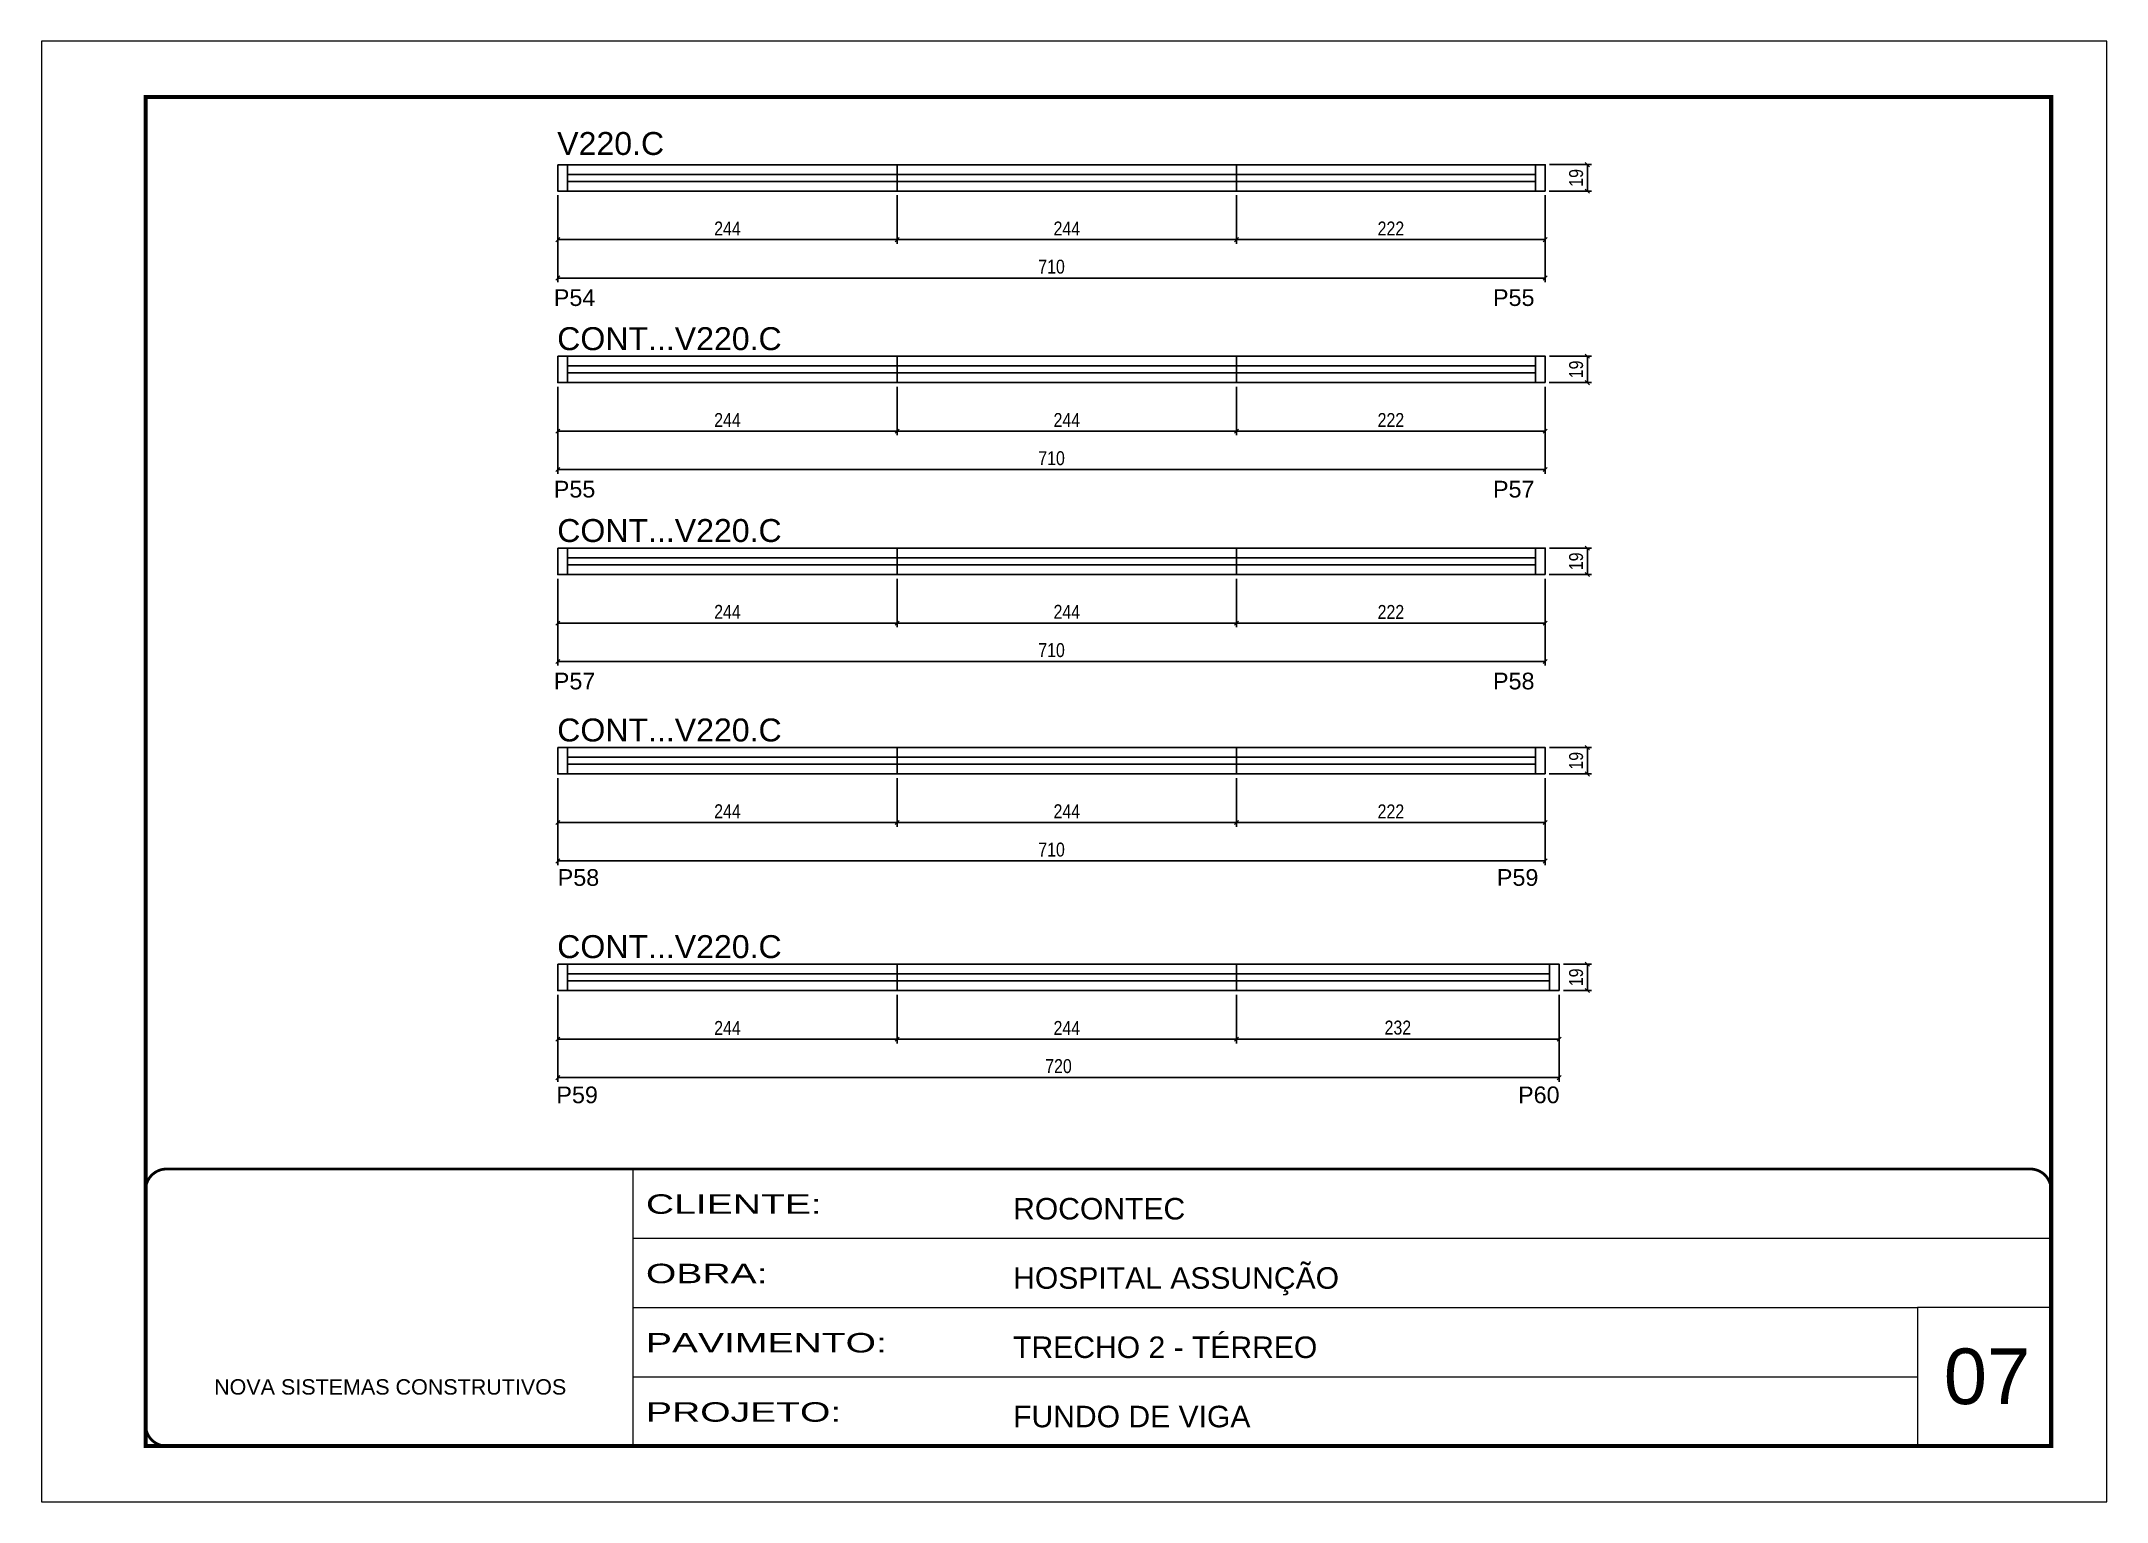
# Model space of a CAD drawing. Extents: x 2954 to 9234, y 774 to 9864.
# Drawn here: x 6137 to 7622, y 7666 to 8716 of the extents above; entities that cross this region are included whole.
import ezdxf

# ---------------------------------------------------------------- set-up
doc = ezdxf.new("R2010")
doc.units = 0
doc.linetypes.add('CONTINUO', pattern=[0])
doc.linetypes.add('DASHED', pattern=[0.75, 0.5, -0.25])
for name, color, linetype in [('5', 5, 'Continuous'), ('NOMENCLATURA', 7, 'Continuous'), ('Painéis', 200, 'Continuous'), ('SARR_2.2x7', 40, 'Continuous')]:
    doc.layers.add(name, color=color, linetype=linetype)
for name, color, linetype, lineweight in [('CARIMBO', 255, 'Continuous', 9), ('Escoras', 2, 'Continuous', 25), ('Folhas', 255, 'Continuous', 9), ('Romaneio', 3, 'Continuous', 13), ('SARRAFO DE PRESSAO', 251, 'DASHED', 9)]:
    doc.layers.add(name, color=color, linetype=linetype, lineweight=lineweight)
doc.styles.add('ARIAL', font='arial.ttf')
doc.styles.add('COTA TECNICA-50', font='techl___.ttf', dxfattribs={"height": 10})
doc.styles.get("Standard").update_dxf_attribs({"font": 'arial.ttf'})
doc.styles.add('Tecnologia', font='')
doc.styles.get('Tecnologia').set_extended_font_data('Forgotten Futurist')
doc.dimstyles.new('COTA PAINEL-50', dxfattribs={"dimtxt": 10, "dimasz": 3, "dimexe": 3, "dimexo": 3, "dimgap": 3, "dimtad": 1, "dimdec": 1, "dimzin": 12, "dimdsep": 46, "dimtxsty": 'COTA TECNICA-50', "dimblk1": 'OBLIQUE', "dimblk2": 'OBLIQUE', "dimsah": 1, "dimcen": 0.9, "dimclrd": 4, "dimclre": 4, "dimclrt": 240, "dimadec": 1, "dimazin": 3, "dimtfac": 1, "dimtdec": 1, "dimtmove": 0, "dimatfit": 3, "dimfxl": 1, "dimtolj": 1, "dimtzin": 12, "dimarcsym": 0})

msp = doc.modelspace()

# ---------------------------------------------------------------- texts
at = {"layer": '5', "linetype": 'Continuous'}
for s, p in [('P54', (6505.86, 8525.5)), ('P55', (7181.12, 8525.51)), ('P55', (6505.86, 8387.79)), ('P57', (7181.12, 8387.79)), ('P57', (6505.86, 8249.83)), ('P58', (7181.12, 8249.83)), ('P58', (6508.65, 8108.59)), ('P59', (7183.91, 8108.6)), ('P59', (6507.71, 7952.31)), ('P60', (7199.15, 7952.31))]:
    msp.add_text(s, height=12, rotation=359.99996, dxfattribs=at).set_placement(p)
at = {"layer": 'CARIMBO', "style": 'ARIAL'}
msp.add_text('07', height=40, dxfattribs=at).set_placement((7505.22, 7735.94))
at = {"layer": 'NOMENCLATURA', "linetype": 'Continuous'}
for s, p in [('V220.C', (6508.3, 8634.07)), ('CONT...V220.C', (6508.3, 8493.75)), ('CONT...V220.C', (6508.3, 8355.79)), ('CONT...V220.C', (6508.3, 8212.39)), ('CONT...V220.C', (6508.3, 8056.63))]:
    msp.add_text(s, height=16.5, dxfattribs=at).set_placement(p)

# ---------------------------------------------------------------- blocks, each defined once
blk = doc.blocks.new('9999999999')
at = {"color": 30, "linetype": 'CONTINUO'}
for p, q in [((98564.6, 34230.2), (98564.6, 34429.4)), ((98564.6, 34379.6), (99584, 34379.6)), ((98564.6, 34329.8), (99488, 34329.8)), ((99584, 34329.8), (99488, 34329.8)), ((99488, 34329.8), (99488, 34230.2)), ((98564.6, 34280), (99488, 34280))]:
    blk.add_line(p, q, dxfattribs=at)
at = {"color": 30, "linetype": 'CONTINUO', "const_width": 2}
blk.add_lwpolyline([(99584, 34230.2), (99584, 34414.4, 0.414214), (99569, 34429.4), (98229, 34429.4, 0.414214), (98214, 34414.4), (98214, 34245.2, 0.414214), (98229, 34230.2), (99584, 34230.2)], format="xyb", dxfattribs=at)
at = {"layer": 'Folhas'}
blk.add_lwpolyline([(98139, 34190.2), (99624, 34190.2), (99624, 35240.2), (98139, 35240.2)], close=True, dxfattribs=at)
at = {"layer": 'Folhas', "color": 30, "const_width": 3}
blk.add_lwpolyline([(98214, 34230.2), (99584, 34230.2), (99584, 35200.2), (98214, 35200.2)], close=True, dxfattribs=at)
at = {"color": 7, "linetype": 'Continuous', "ltscale": 5, "style": 'ARIAL'}
for s, height, p in [('ROCONTEC', 15.48, (98837.7, 34393.1)), ('HOSPITAL ASSUNÇÃO', 15.483, (98837.7, 34343.3)), ('TRECHO 2 - TÉRREO', 15.483, (98837.7, 34293.5)), ('NOVA SISTEMAS CONSTRUTIVOS', 11.059, (98263.2, 34267.2)), ('FUNDO DE VIGA', 15.483, (98837.7, 34243.7))]:
    blk.add_text(s, height=height, dxfattribs=at).set_placement(p)
at = {"layer": 'Folhas', "color": 7, "style": 'Tecnologia', "width": 1.5}
for s, p in [('CLIENTE:', (98573.7, 34397.2)), ('OBRA:', (98573.7, 34347.3)), ('PAVIMENTO:', (98573.7, 34297.5)), ('PROJETO:', (98573.7, 34247.7))]:
    blk.add_text(s, height=14, dxfattribs=at).set_placement(p)
blk = doc.blocks.new('_Oblique')
at = {"color": 0, "linetype": 'ByBlock', "lineweight": -2}
blk.add_line((-0.5, -0.5), (0.5, 0.5), dxfattribs=at)
blk = doc.blocks.new('*D306')
at = {"layer": 'Defpoints', "color": 0, "linetype": 'ByBlock', "transparency": 16777216}
for p in [(6508.7, 8608.1), (6752.7, 8608.1), (6752.7, 8573.2)]:
    blk.add_point(p, dxfattribs=at)
at = {"layer": 'Romaneio', "color": 4, "linetype": 'ByBlock', "lineweight": -2, "transparency": 16777216}
for p, q in [((6508.7, 8605.1), (6508.7, 8570.2)), ((6752.7, 8605.1), (6752.7, 8570.2)), ((6508.7, 8573.2), (6752.7, 8573.2))]:
    blk.add_line(p, q, dxfattribs=at)
at = {"layer": 'Romaneio', "color": 4, "linetype": 'ByBlock', "lineweight": -2, "transparency": 16777216, "xscale": 3, "yscale": 3, "zscale": 3, "rotation": 180}
blk.add_blockref('_Oblique', (6508.7, 8573.2), dxfattribs=at)
at = {"layer": 'Romaneio', "color": 4, "linetype": 'ByBlock', "lineweight": -2, "transparency": 16777216, "xscale": 3, "yscale": 3, "zscale": 3}
blk.add_blockref('_Oblique', (6752.7, 8573.2), dxfattribs=at)
at = {"layer": 'Romaneio', "color": 240, "linetype": 'ByBlock', "transparency": 16777216, "insert": (6630.7, 8581.2), "char_height": 10, "attachment_point": 5, "style": 'COTA TECNICA-50'}
blk.add_mtext('\\A1;244', dxfattribs=at)
blk = doc.blocks.new('*D307')
at = {"layer": 'Defpoints', "color": 0, "linetype": 'ByBlock', "transparency": 16777216}
for p in [(6752.7, 8608.1), (6996.7, 8608.1), (6996.7, 8573.2)]:
    blk.add_point(p, dxfattribs=at)
at = {"layer": 'Romaneio', "color": 4, "linetype": 'ByBlock', "lineweight": -2, "transparency": 16777216}
for p, q in [((6752.7, 8605.1), (6752.7, 8570.2)), ((6996.7, 8605.1), (6996.7, 8570.2)), ((6752.7, 8573.2), (6996.7, 8573.2))]:
    blk.add_line(p, q, dxfattribs=at)
at = {"layer": 'Romaneio', "color": 4, "linetype": 'ByBlock', "lineweight": -2, "transparency": 16777216, "xscale": 3, "yscale": 3, "zscale": 3, "rotation": 180}
blk.add_blockref('_Oblique', (6752.7, 8573.2), dxfattribs=at)
at = {"layer": 'Romaneio', "color": 4, "linetype": 'ByBlock', "lineweight": -2, "transparency": 16777216, "xscale": 3, "yscale": 3, "zscale": 3}
blk.add_blockref('_Oblique', (6996.7, 8573.2), dxfattribs=at)
at = {"layer": 'Romaneio', "color": 240, "linetype": 'ByBlock', "transparency": 16777216, "insert": (6874.7, 8581.2), "char_height": 10, "attachment_point": 5, "style": 'COTA TECNICA-50'}
blk.add_mtext('\\A1;244', dxfattribs=at)
blk = doc.blocks.new('*D308')
at = {"layer": 'Defpoints', "color": 0, "linetype": 'ByBlock', "transparency": 16777216}
for p in [(7218.7, 8627.1), (7249, 8627.1), (7218.6, 8608.1)]:
    blk.add_point(p, dxfattribs=at)
at = {"layer": 'Romaneio', "color": 4, "linetype": 'ByBlock', "lineweight": -2, "transparency": 16777216}
for p, q in [((7221.7, 8627.1), (7252, 8627.1)), ((7249, 8608.1), (7249, 8627.1)), ((7221.6, 8608.1), (7252, 8608.1))]:
    blk.add_line(p, q, dxfattribs=at)
at = {"layer": 'Romaneio', "color": 4, "linetype": 'ByBlock', "lineweight": -2, "transparency": 16777216, "xscale": 3, "yscale": 3, "zscale": 3}
for p, rotation in [((7249, 8627.1), 90), ((7249, 8608.1), 270)]:
    blk.add_blockref('_Oblique', p, dxfattribs=dict(at, rotation=rotation))
at = {"layer": 'Romaneio', "color": 240, "linetype": 'ByBlock', "transparency": 16777216, "insert": (7240.9, 8617.6), "char_height": 10, "attachment_point": 5, "rotation": 90, "style": 'COTA TECNICA-50'}
blk.add_mtext('\\A1;19', dxfattribs=at)
blk = doc.blocks.new('*D309')
at = {"layer": 'Defpoints', "color": 0, "linetype": 'ByBlock', "transparency": 16777216}
for p in [(6996.7, 8608.1), (7218.6, 8608.1), (7218.6, 8573.2)]:
    blk.add_point(p, dxfattribs=at)
at = {"layer": 'Romaneio', "color": 4, "linetype": 'ByBlock', "lineweight": -2, "transparency": 16777216}
for p, q in [((6996.7, 8605.1), (6996.7, 8570.2)), ((7218.6, 8605.1), (7218.6, 8570.2)), ((6996.7, 8573.2), (7218.6, 8573.2))]:
    blk.add_line(p, q, dxfattribs=at)
at = {"layer": 'Romaneio', "color": 4, "linetype": 'ByBlock', "lineweight": -2, "transparency": 16777216, "xscale": 3, "yscale": 3, "zscale": 3, "rotation": 180}
blk.add_blockref('_Oblique', (6996.7, 8573.2), dxfattribs=at)
at = {"layer": 'Romaneio', "color": 4, "linetype": 'ByBlock', "lineweight": -2, "transparency": 16777216, "xscale": 3, "yscale": 3, "zscale": 3}
blk.add_blockref('_Oblique', (7218.6, 8573.2), dxfattribs=at)
at = {"layer": 'Romaneio', "color": 240, "linetype": 'ByBlock', "transparency": 16777216, "insert": (7107.7, 8581.2), "char_height": 10, "attachment_point": 5, "style": 'COTA TECNICA-50'}
blk.add_mtext('\\A1;222', dxfattribs=at)
blk = doc.blocks.new('*D258')
at = {"layer": 'Defpoints', "color": 0, "linetype": 'ByBlock', "transparency": 16777216}
for p in [(6508.7, 8608.1), (7218.6, 8608.1), (7218.6, 8545.6)]:
    blk.add_point(p, dxfattribs=at)
at = {"layer": 'Escoras', "color": 4, "linetype": 'ByBlock', "lineweight": -2, "transparency": 16777216}
for p, q in [((6508.7, 8605.1), (6508.7, 8542.6)), ((7218.6, 8605.1), (7218.6, 8542.6)), ((6508.7, 8545.6), (7218.6, 8545.6))]:
    blk.add_line(p, q, dxfattribs=at)
at = {"layer": 'Escoras', "color": 4, "linetype": 'ByBlock', "lineweight": -2, "transparency": 16777216, "xscale": 3, "yscale": 3, "zscale": 3, "rotation": 180}
blk.add_blockref('_Oblique', (6508.7, 8545.6), dxfattribs=at)
at = {"layer": 'Escoras', "color": 4, "linetype": 'ByBlock', "lineweight": -2, "transparency": 16777216, "xscale": 3, "yscale": 3, "zscale": 3}
blk.add_blockref('_Oblique', (7218.6, 8545.6), dxfattribs=at)
at = {"layer": 'Escoras', "color": 240, "linetype": 'ByBlock', "transparency": 16777216, "insert": (6863.7, 8553.7), "char_height": 10, "attachment_point": 5, "style": 'COTA TECNICA-50'}
blk.add_mtext('\\A1;710', dxfattribs=at)
blk = doc.blocks.new('*D310')
at = {"layer": 'Defpoints', "color": 0, "linetype": 'ByBlock', "transparency": 16777216}
for p in [(6508.7, 8470.4), (6752.7, 8470.4), (6752.7, 8435.5)]:
    blk.add_point(p, dxfattribs=at)
at = {"layer": 'Romaneio', "color": 4, "linetype": 'ByBlock', "lineweight": -2, "transparency": 16777216}
for p, q in [((6508.7, 8467.4), (6508.7, 8432.5)), ((6752.7, 8467.4), (6752.7, 8432.5)), ((6508.7, 8435.5), (6752.7, 8435.5))]:
    blk.add_line(p, q, dxfattribs=at)
at = {"layer": 'Romaneio', "color": 4, "linetype": 'ByBlock', "lineweight": -2, "transparency": 16777216, "xscale": 3, "yscale": 3, "zscale": 3, "rotation": 180}
blk.add_blockref('_Oblique', (6508.7, 8435.5), dxfattribs=at)
at = {"layer": 'Romaneio', "color": 4, "linetype": 'ByBlock', "lineweight": -2, "transparency": 16777216, "xscale": 3, "yscale": 3, "zscale": 3}
blk.add_blockref('_Oblique', (6752.7, 8435.5), dxfattribs=at)
at = {"layer": 'Romaneio', "color": 240, "linetype": 'ByBlock', "transparency": 16777216, "insert": (6630.7, 8443.5), "char_height": 10, "attachment_point": 5, "style": 'COTA TECNICA-50'}
blk.add_mtext('\\A1;244', dxfattribs=at)
blk = doc.blocks.new('*D311')
at = {"layer": 'Defpoints', "color": 0, "linetype": 'ByBlock', "transparency": 16777216}
for p in [(6752.7, 8470.4), (6996.7, 8470.4), (6996.7, 8435.5)]:
    blk.add_point(p, dxfattribs=at)
at = {"layer": 'Romaneio', "color": 4, "linetype": 'ByBlock', "lineweight": -2, "transparency": 16777216}
for p, q in [((6752.7, 8467.4), (6752.7, 8432.5)), ((6996.7, 8467.4), (6996.7, 8432.5)), ((6752.7, 8435.5), (6996.7, 8435.5))]:
    blk.add_line(p, q, dxfattribs=at)
at = {"layer": 'Romaneio', "color": 4, "linetype": 'ByBlock', "lineweight": -2, "transparency": 16777216, "xscale": 3, "yscale": 3, "zscale": 3, "rotation": 180}
blk.add_blockref('_Oblique', (6752.7, 8435.5), dxfattribs=at)
at = {"layer": 'Romaneio', "color": 4, "linetype": 'ByBlock', "lineweight": -2, "transparency": 16777216, "xscale": 3, "yscale": 3, "zscale": 3}
blk.add_blockref('_Oblique', (6996.7, 8435.5), dxfattribs=at)
at = {"layer": 'Romaneio', "color": 240, "linetype": 'ByBlock', "transparency": 16777216, "insert": (6874.7, 8443.5), "char_height": 10, "attachment_point": 5, "style": 'COTA TECNICA-50'}
blk.add_mtext('\\A1;244', dxfattribs=at)
blk = doc.blocks.new('*D312')
at = {"layer": 'Defpoints', "color": 0, "linetype": 'ByBlock', "transparency": 16777216}
for p in [(7218.7, 8489.4), (7249, 8489.4), (7218.6, 8470.4)]:
    blk.add_point(p, dxfattribs=at)
at = {"layer": 'Romaneio', "color": 4, "linetype": 'ByBlock', "lineweight": -2, "transparency": 16777216}
for p, q in [((7221.7, 8489.4), (7252, 8489.4)), ((7249, 8470.4), (7249, 8489.4)), ((7221.6, 8470.4), (7252, 8470.4))]:
    blk.add_line(p, q, dxfattribs=at)
at = {"layer": 'Romaneio', "color": 4, "linetype": 'ByBlock', "lineweight": -2, "transparency": 16777216, "xscale": 3, "yscale": 3, "zscale": 3}
for p, rotation in [((7249, 8489.4), 90), ((7249, 8470.4), 270)]:
    blk.add_blockref('_Oblique', p, dxfattribs=dict(at, rotation=rotation))
at = {"layer": 'Romaneio', "color": 240, "linetype": 'ByBlock', "transparency": 16777216, "insert": (7240.9, 8479.9), "char_height": 10, "attachment_point": 5, "rotation": 90, "style": 'COTA TECNICA-50'}
blk.add_mtext('\\A1;19', dxfattribs=at)
blk = doc.blocks.new('*D313')
at = {"layer": 'Defpoints', "color": 0, "linetype": 'ByBlock', "transparency": 16777216}
for p in [(6996.7, 8470.4), (7218.6, 8470.4), (7218.6, 8435.5)]:
    blk.add_point(p, dxfattribs=at)
at = {"layer": 'Romaneio', "color": 4, "linetype": 'ByBlock', "lineweight": -2, "transparency": 16777216}
for p, q in [((6996.7, 8467.4), (6996.7, 8432.5)), ((7218.6, 8467.4), (7218.6, 8432.5)), ((6996.7, 8435.5), (7218.6, 8435.5))]:
    blk.add_line(p, q, dxfattribs=at)
at = {"layer": 'Romaneio', "color": 4, "linetype": 'ByBlock', "lineweight": -2, "transparency": 16777216, "xscale": 3, "yscale": 3, "zscale": 3, "rotation": 180}
blk.add_blockref('_Oblique', (6996.7, 8435.5), dxfattribs=at)
at = {"layer": 'Romaneio', "color": 4, "linetype": 'ByBlock', "lineweight": -2, "transparency": 16777216, "xscale": 3, "yscale": 3, "zscale": 3}
blk.add_blockref('_Oblique', (7218.6, 8435.5), dxfattribs=at)
at = {"layer": 'Romaneio', "color": 240, "linetype": 'ByBlock', "transparency": 16777216, "insert": (7107.7, 8443.5), "char_height": 10, "attachment_point": 5, "style": 'COTA TECNICA-50'}
blk.add_mtext('\\A1;222', dxfattribs=at)
blk = doc.blocks.new('*D259')
at = {"layer": 'Defpoints', "color": 0, "linetype": 'ByBlock', "transparency": 16777216}
for p in [(6508.7, 8470.4), (7218.6, 8470.4), (7218.6, 8407.9)]:
    blk.add_point(p, dxfattribs=at)
at = {"layer": 'Escoras', "color": 4, "linetype": 'ByBlock', "lineweight": -2, "transparency": 16777216}
for p, q in [((6508.7, 8467.4), (6508.7, 8404.9)), ((7218.6, 8467.4), (7218.6, 8404.9)), ((6508.7, 8407.9), (7218.6, 8407.9))]:
    blk.add_line(p, q, dxfattribs=at)
at = {"layer": 'Escoras', "color": 4, "linetype": 'ByBlock', "lineweight": -2, "transparency": 16777216, "xscale": 3, "yscale": 3, "zscale": 3, "rotation": 180}
blk.add_blockref('_Oblique', (6508.7, 8407.9), dxfattribs=at)
at = {"layer": 'Escoras', "color": 4, "linetype": 'ByBlock', "lineweight": -2, "transparency": 16777216, "xscale": 3, "yscale": 3, "zscale": 3}
blk.add_blockref('_Oblique', (7218.6, 8407.9), dxfattribs=at)
at = {"layer": 'Escoras', "color": 240, "linetype": 'ByBlock', "transparency": 16777216, "insert": (6863.7, 8416), "char_height": 10, "attachment_point": 5, "style": 'COTA TECNICA-50'}
blk.add_mtext('\\A1;710', dxfattribs=at)
blk = doc.blocks.new('*D314')
at = {"layer": 'Defpoints', "color": 0, "linetype": 'ByBlock', "transparency": 16777216}
for p in [(6508.7, 8332.4), (6752.7, 8332.4), (6752.7, 8297.5)]:
    blk.add_point(p, dxfattribs=at)
at = {"layer": 'Romaneio', "color": 4, "linetype": 'ByBlock', "lineweight": -2, "transparency": 16777216}
for p, q in [((6508.7, 8329.4), (6508.7, 8294.5)), ((6752.7, 8329.4), (6752.7, 8294.5)), ((6508.7, 8297.5), (6752.7, 8297.5))]:
    blk.add_line(p, q, dxfattribs=at)
at = {"layer": 'Romaneio', "color": 4, "linetype": 'ByBlock', "lineweight": -2, "transparency": 16777216, "xscale": 3, "yscale": 3, "zscale": 3, "rotation": 180}
blk.add_blockref('_Oblique', (6508.7, 8297.5), dxfattribs=at)
at = {"layer": 'Romaneio', "color": 4, "linetype": 'ByBlock', "lineweight": -2, "transparency": 16777216, "xscale": 3, "yscale": 3, "zscale": 3}
blk.add_blockref('_Oblique', (6752.7, 8297.5), dxfattribs=at)
at = {"layer": 'Romaneio', "color": 240, "linetype": 'ByBlock', "transparency": 16777216, "insert": (6630.7, 8305.6), "char_height": 10, "attachment_point": 5, "style": 'COTA TECNICA-50'}
blk.add_mtext('\\A1;244', dxfattribs=at)
blk = doc.blocks.new('*D315')
at = {"layer": 'Defpoints', "color": 0, "linetype": 'ByBlock', "transparency": 16777216}
for p in [(6752.7, 8332.4), (6996.7, 8332.4), (6996.7, 8297.5)]:
    blk.add_point(p, dxfattribs=at)
at = {"layer": 'Romaneio', "color": 4, "linetype": 'ByBlock', "lineweight": -2, "transparency": 16777216}
for p, q in [((6752.7, 8329.4), (6752.7, 8294.5)), ((6996.7, 8329.4), (6996.7, 8294.5)), ((6752.7, 8297.5), (6996.7, 8297.5))]:
    blk.add_line(p, q, dxfattribs=at)
at = {"layer": 'Romaneio', "color": 4, "linetype": 'ByBlock', "lineweight": -2, "transparency": 16777216, "xscale": 3, "yscale": 3, "zscale": 3, "rotation": 180}
blk.add_blockref('_Oblique', (6752.7, 8297.5), dxfattribs=at)
at = {"layer": 'Romaneio', "color": 4, "linetype": 'ByBlock', "lineweight": -2, "transparency": 16777216, "xscale": 3, "yscale": 3, "zscale": 3}
blk.add_blockref('_Oblique', (6996.7, 8297.5), dxfattribs=at)
at = {"layer": 'Romaneio', "color": 240, "linetype": 'ByBlock', "transparency": 16777216, "insert": (6874.7, 8305.6), "char_height": 10, "attachment_point": 5, "style": 'COTA TECNICA-50'}
blk.add_mtext('\\A1;244', dxfattribs=at)
blk = doc.blocks.new('*D316')
at = {"layer": 'Defpoints', "color": 0, "linetype": 'ByBlock', "transparency": 16777216}
for p in [(7218.7, 8351.4), (7249, 8351.4), (7218.6, 8332.4)]:
    blk.add_point(p, dxfattribs=at)
at = {"layer": 'Romaneio', "color": 4, "linetype": 'ByBlock', "lineweight": -2, "transparency": 16777216}
for p, q in [((7221.7, 8351.4), (7252, 8351.4)), ((7249, 8332.4), (7249, 8351.4)), ((7221.6, 8332.4), (7252, 8332.4))]:
    blk.add_line(p, q, dxfattribs=at)
at = {"layer": 'Romaneio', "color": 4, "linetype": 'ByBlock', "lineweight": -2, "transparency": 16777216, "xscale": 3, "yscale": 3, "zscale": 3}
for p, rotation in [((7249, 8351.4), 90), ((7249, 8332.4), 270)]:
    blk.add_blockref('_Oblique', p, dxfattribs=dict(at, rotation=rotation))
at = {"layer": 'Romaneio', "color": 240, "linetype": 'ByBlock', "transparency": 16777216, "insert": (7240.9, 8341.9), "char_height": 10, "attachment_point": 5, "rotation": 90, "style": 'COTA TECNICA-50'}
blk.add_mtext('\\A1;19', dxfattribs=at)
blk = doc.blocks.new('*D317')
at = {"layer": 'Defpoints', "color": 0, "linetype": 'ByBlock', "transparency": 16777216}
for p in [(6996.7, 8332.4), (7218.6, 8332.4), (7218.6, 8297.5)]:
    blk.add_point(p, dxfattribs=at)
at = {"layer": 'Romaneio', "color": 4, "linetype": 'ByBlock', "lineweight": -2, "transparency": 16777216}
for p, q in [((6996.7, 8329.4), (6996.7, 8294.5)), ((7218.6, 8329.4), (7218.6, 8294.5)), ((6996.7, 8297.5), (7218.6, 8297.5))]:
    blk.add_line(p, q, dxfattribs=at)
at = {"layer": 'Romaneio', "color": 4, "linetype": 'ByBlock', "lineweight": -2, "transparency": 16777216, "xscale": 3, "yscale": 3, "zscale": 3, "rotation": 180}
blk.add_blockref('_Oblique', (6996.7, 8297.5), dxfattribs=at)
at = {"layer": 'Romaneio', "color": 4, "linetype": 'ByBlock', "lineweight": -2, "transparency": 16777216, "xscale": 3, "yscale": 3, "zscale": 3}
blk.add_blockref('_Oblique', (7218.6, 8297.5), dxfattribs=at)
at = {"layer": 'Romaneio', "color": 240, "linetype": 'ByBlock', "transparency": 16777216, "insert": (7107.7, 8305.5), "char_height": 10, "attachment_point": 5, "style": 'COTA TECNICA-50'}
blk.add_mtext('\\A1;222', dxfattribs=at)
blk = doc.blocks.new('*D260')
at = {"layer": 'Defpoints', "color": 0, "linetype": 'ByBlock', "transparency": 16777216}
for p in [(6508.7, 8332.4), (7218.6, 8332.4), (7218.6, 8269.9)]:
    blk.add_point(p, dxfattribs=at)
at = {"layer": 'Escoras', "color": 4, "linetype": 'ByBlock', "lineweight": -2, "transparency": 16777216}
for p, q in [((6508.7, 8329.4), (6508.7, 8266.9)), ((7218.6, 8329.4), (7218.6, 8266.9)), ((6508.7, 8269.9), (7218.6, 8269.9))]:
    blk.add_line(p, q, dxfattribs=at)
at = {"layer": 'Escoras', "color": 4, "linetype": 'ByBlock', "lineweight": -2, "transparency": 16777216, "xscale": 3, "yscale": 3, "zscale": 3, "rotation": 180}
blk.add_blockref('_Oblique', (6508.7, 8269.9), dxfattribs=at)
at = {"layer": 'Escoras', "color": 4, "linetype": 'ByBlock', "lineweight": -2, "transparency": 16777216, "xscale": 3, "yscale": 3, "zscale": 3}
blk.add_blockref('_Oblique', (7218.6, 8269.9), dxfattribs=at)
at = {"layer": 'Escoras', "color": 240, "linetype": 'ByBlock', "transparency": 16777216, "insert": (6863.7, 8278), "char_height": 10, "attachment_point": 5, "style": 'COTA TECNICA-50'}
blk.add_mtext('\\A1;710', dxfattribs=at)
blk = doc.blocks.new('*D330')
at = {"layer": 'Defpoints', "color": 0, "linetype": 'ByBlock', "transparency": 16777216}
for p in [(6508.7, 8189), (6752.7, 8189), (6752.7, 8154.1)]:
    blk.add_point(p, dxfattribs=at)
at = {"layer": 'Romaneio', "color": 4, "linetype": 'ByBlock', "lineweight": -2, "transparency": 16777216}
for p, q in [((6508.7, 8186), (6508.7, 8151.1)), ((6752.7, 8186), (6752.7, 8151.1)), ((6508.7, 8154.1), (6752.7, 8154.1))]:
    blk.add_line(p, q, dxfattribs=at)
at = {"layer": 'Romaneio', "color": 4, "linetype": 'ByBlock', "lineweight": -2, "transparency": 16777216, "xscale": 3, "yscale": 3, "zscale": 3, "rotation": 180}
blk.add_blockref('_Oblique', (6508.7, 8154.1), dxfattribs=at)
at = {"layer": 'Romaneio', "color": 4, "linetype": 'ByBlock', "lineweight": -2, "transparency": 16777216, "xscale": 3, "yscale": 3, "zscale": 3}
blk.add_blockref('_Oblique', (6752.7, 8154.1), dxfattribs=at)
at = {"layer": 'Romaneio', "color": 240, "linetype": 'ByBlock', "transparency": 16777216, "insert": (6630.7, 8162.2), "char_height": 10, "attachment_point": 5, "style": 'COTA TECNICA-50'}
blk.add_mtext('\\A1;244', dxfattribs=at)
blk = doc.blocks.new('*D331')
at = {"layer": 'Defpoints', "color": 0, "linetype": 'ByBlock', "transparency": 16777216}
for p in [(6752.7, 8189), (6996.7, 8189), (6996.7, 8154.1)]:
    blk.add_point(p, dxfattribs=at)
at = {"layer": 'Romaneio', "color": 4, "linetype": 'ByBlock', "lineweight": -2, "transparency": 16777216}
for p, q in [((6752.7, 8186), (6752.7, 8151.1)), ((6996.7, 8186), (6996.7, 8151.1)), ((6752.7, 8154.1), (6996.7, 8154.1))]:
    blk.add_line(p, q, dxfattribs=at)
at = {"layer": 'Romaneio', "color": 4, "linetype": 'ByBlock', "lineweight": -2, "transparency": 16777216, "xscale": 3, "yscale": 3, "zscale": 3, "rotation": 180}
blk.add_blockref('_Oblique', (6752.7, 8154.1), dxfattribs=at)
at = {"layer": 'Romaneio', "color": 4, "linetype": 'ByBlock', "lineweight": -2, "transparency": 16777216, "xscale": 3, "yscale": 3, "zscale": 3}
blk.add_blockref('_Oblique', (6996.7, 8154.1), dxfattribs=at)
at = {"layer": 'Romaneio', "color": 240, "linetype": 'ByBlock', "transparency": 16777216, "insert": (6874.7, 8162.2), "char_height": 10, "attachment_point": 5, "style": 'COTA TECNICA-50'}
blk.add_mtext('\\A1;244', dxfattribs=at)
blk = doc.blocks.new('*D332')
at = {"layer": 'Defpoints', "color": 0, "linetype": 'ByBlock', "transparency": 16777216}
for p in [(7218.7, 8208), (7249, 8208), (7218.6, 8189)]:
    blk.add_point(p, dxfattribs=at)
at = {"layer": 'Romaneio', "color": 4, "linetype": 'ByBlock', "lineweight": -2, "transparency": 16777216}
for p, q in [((7221.7, 8208), (7252, 8208)), ((7249, 8189), (7249, 8208)), ((7221.6, 8189), (7252, 8189))]:
    blk.add_line(p, q, dxfattribs=at)
at = {"layer": 'Romaneio', "color": 4, "linetype": 'ByBlock', "lineweight": -2, "transparency": 16777216, "xscale": 3, "yscale": 3, "zscale": 3}
for p, rotation in [((7249, 8208), 90), ((7249, 8189), 270)]:
    blk.add_blockref('_Oblique', p, dxfattribs=dict(at, rotation=rotation))
at = {"layer": 'Romaneio', "color": 240, "linetype": 'ByBlock', "transparency": 16777216, "insert": (7240.9, 8198.5), "char_height": 10, "attachment_point": 5, "rotation": 90, "style": 'COTA TECNICA-50'}
blk.add_mtext('\\A1;19', dxfattribs=at)
blk = doc.blocks.new('*D333')
at = {"layer": 'Defpoints', "color": 0, "linetype": 'ByBlock', "transparency": 16777216}
for p in [(6996.7, 8189), (7218.6, 8189), (7218.6, 8154.1)]:
    blk.add_point(p, dxfattribs=at)
at = {"layer": 'Romaneio', "color": 4, "linetype": 'ByBlock', "lineweight": -2, "transparency": 16777216}
for p, q in [((6996.7, 8186), (6996.7, 8151.1)), ((7218.6, 8186), (7218.6, 8151.1)), ((6996.7, 8154.1), (7218.6, 8154.1))]:
    blk.add_line(p, q, dxfattribs=at)
at = {"layer": 'Romaneio', "color": 4, "linetype": 'ByBlock', "lineweight": -2, "transparency": 16777216, "xscale": 3, "yscale": 3, "zscale": 3, "rotation": 180}
blk.add_blockref('_Oblique', (6996.7, 8154.1), dxfattribs=at)
at = {"layer": 'Romaneio', "color": 4, "linetype": 'ByBlock', "lineweight": -2, "transparency": 16777216, "xscale": 3, "yscale": 3, "zscale": 3}
blk.add_blockref('_Oblique', (7218.6, 8154.1), dxfattribs=at)
at = {"layer": 'Romaneio', "color": 240, "linetype": 'ByBlock', "transparency": 16777216, "insert": (7107.7, 8162.1), "char_height": 10, "attachment_point": 5, "style": 'COTA TECNICA-50'}
blk.add_mtext('\\A1;222', dxfattribs=at)
blk = doc.blocks.new('*D267')
at = {"layer": 'Defpoints', "color": 0, "linetype": 'ByBlock', "transparency": 16777216}
for p in [(6508.7, 8189), (7218.6, 8189), (7218.6, 8126.5)]:
    blk.add_point(p, dxfattribs=at)
at = {"layer": 'Escoras', "color": 4, "linetype": 'ByBlock', "lineweight": -2, "transparency": 16777216}
for p, q in [((6508.7, 8186), (6508.7, 8123.5)), ((7218.6, 8186), (7218.6, 8123.5)), ((6508.7, 8126.5), (7218.6, 8126.5))]:
    blk.add_line(p, q, dxfattribs=at)
at = {"layer": 'Escoras', "color": 4, "linetype": 'ByBlock', "lineweight": -2, "transparency": 16777216, "xscale": 3, "yscale": 3, "zscale": 3, "rotation": 180}
blk.add_blockref('_Oblique', (6508.7, 8126.5), dxfattribs=at)
at = {"layer": 'Escoras', "color": 4, "linetype": 'ByBlock', "lineweight": -2, "transparency": 16777216, "xscale": 3, "yscale": 3, "zscale": 3}
blk.add_blockref('_Oblique', (7218.6, 8126.5), dxfattribs=at)
at = {"layer": 'Escoras', "color": 240, "linetype": 'ByBlock', "transparency": 16777216, "insert": (6863.7, 8134.6), "char_height": 10, "attachment_point": 5, "style": 'COTA TECNICA-50'}
blk.add_mtext('\\A1;710', dxfattribs=at)
blk = doc.blocks.new('*D334')
at = {"layer": 'Defpoints', "color": 0, "linetype": 'ByBlock', "transparency": 16777216}
for p in [(6508.7, 8033.3), (6752.7, 8033.3), (6752.7, 7998.3)]:
    blk.add_point(p, dxfattribs=at)
at = {"layer": 'Romaneio', "color": 4, "linetype": 'ByBlock', "lineweight": -2, "transparency": 16777216}
for p, q in [((6508.7, 8030.3), (6508.7, 7995.3)), ((6752.7, 8030.3), (6752.7, 7995.3)), ((6508.7, 7998.3), (6752.7, 7998.3))]:
    blk.add_line(p, q, dxfattribs=at)
at = {"layer": 'Romaneio', "color": 4, "linetype": 'ByBlock', "lineweight": -2, "transparency": 16777216, "xscale": 3, "yscale": 3, "zscale": 3, "rotation": 180}
blk.add_blockref('_Oblique', (6508.7, 7998.3), dxfattribs=at)
at = {"layer": 'Romaneio', "color": 4, "linetype": 'ByBlock', "lineweight": -2, "transparency": 16777216, "xscale": 3, "yscale": 3, "zscale": 3}
blk.add_blockref('_Oblique', (6752.7, 7998.3), dxfattribs=at)
at = {"layer": 'Romaneio', "color": 240, "linetype": 'ByBlock', "transparency": 16777216, "insert": (6630.7, 8006.4), "char_height": 10, "attachment_point": 5, "style": 'COTA TECNICA-50'}
blk.add_mtext('\\A1;244', dxfattribs=at)
blk = doc.blocks.new('*D335')
at = {"layer": 'Defpoints', "color": 0, "linetype": 'ByBlock', "transparency": 16777216}
for p in [(6752.7, 8033.3), (6996.7, 8033.3), (6996.7, 7998.3)]:
    blk.add_point(p, dxfattribs=at)
at = {"layer": 'Romaneio', "color": 4, "linetype": 'ByBlock', "lineweight": -2, "transparency": 16777216}
for p, q in [((6752.7, 8030.3), (6752.7, 7995.3)), ((6996.7, 8030.3), (6996.7, 7995.3)), ((6752.7, 7998.3), (6996.7, 7998.3))]:
    blk.add_line(p, q, dxfattribs=at)
at = {"layer": 'Romaneio', "color": 4, "linetype": 'ByBlock', "lineweight": -2, "transparency": 16777216, "xscale": 3, "yscale": 3, "zscale": 3, "rotation": 180}
blk.add_blockref('_Oblique', (6752.7, 7998.3), dxfattribs=at)
at = {"layer": 'Romaneio', "color": 4, "linetype": 'ByBlock', "lineweight": -2, "transparency": 16777216, "xscale": 3, "yscale": 3, "zscale": 3}
blk.add_blockref('_Oblique', (6996.7, 7998.3), dxfattribs=at)
at = {"layer": 'Romaneio', "color": 240, "linetype": 'ByBlock', "transparency": 16777216, "insert": (6874.7, 8006.4), "char_height": 10, "attachment_point": 5, "style": 'COTA TECNICA-50'}
blk.add_mtext('\\A1;244', dxfattribs=at)
blk = doc.blocks.new('*D336')
at = {"layer": 'Defpoints', "color": 0, "linetype": 'ByBlock', "transparency": 16777216}
for p in [(7228.7, 8052.3), (7249, 8052.3), (7228.7, 8033.3)]:
    blk.add_point(p, dxfattribs=at)
at = {"layer": 'Romaneio', "color": 4, "linetype": 'ByBlock', "lineweight": -2, "transparency": 16777216}
for p, q in [((7231.7, 8052.3), (7252, 8052.3)), ((7249, 8033.3), (7249, 8052.3)), ((7231.7, 8033.3), (7252, 8033.3))]:
    blk.add_line(p, q, dxfattribs=at)
at = {"layer": 'Romaneio', "color": 4, "linetype": 'ByBlock', "lineweight": -2, "transparency": 16777216, "xscale": 3, "yscale": 3, "zscale": 3}
for p, rotation in [((7249, 8052.3), 90), ((7249, 8033.3), 270)]:
    blk.add_blockref('_Oblique', p, dxfattribs=dict(at, rotation=rotation))
at = {"layer": 'Romaneio', "color": 240, "linetype": 'ByBlock', "transparency": 16777216, "insert": (7240.9, 8042.8), "char_height": 10, "attachment_point": 5, "rotation": 90, "style": 'COTA TECNICA-50'}
blk.add_mtext('\\A1;19', dxfattribs=at)
blk = doc.blocks.new('*D337')
at = {"layer": 'Defpoints', "color": 0, "linetype": 'ByBlock', "transparency": 16777216}
for p in [(6996.7, 8033.3), (7228.7, 8033.3), (7228.7, 7998.3)]:
    blk.add_point(p, dxfattribs=at)
at = {"layer": 'Romaneio', "color": 4, "linetype": 'ByBlock', "lineweight": -2, "transparency": 16777216}
for p, q in [((6996.7, 8030.3), (6996.7, 7995.3)), ((7228.7, 8030.3), (7228.7, 7995.3)), ((6996.7, 7998.3), (7228.7, 7998.3))]:
    blk.add_line(p, q, dxfattribs=at)
at = {"layer": 'Romaneio', "color": 4, "linetype": 'ByBlock', "lineweight": -2, "transparency": 16777216, "xscale": 3, "yscale": 3, "zscale": 3, "rotation": 180}
blk.add_blockref('_Oblique', (6996.7, 7998.3), dxfattribs=at)
at = {"layer": 'Romaneio', "color": 4, "linetype": 'ByBlock', "lineweight": -2, "transparency": 16777216, "xscale": 3, "yscale": 3, "zscale": 3}
blk.add_blockref('_Oblique', (7228.7, 7998.3), dxfattribs=at)
at = {"layer": 'Romaneio', "color": 240, "linetype": 'ByBlock', "transparency": 16777216, "insert": (7112.7, 8006.6), "char_height": 10, "attachment_point": 5, "style": 'COTA TECNICA-50'}
blk.add_mtext('\\A1;232', dxfattribs=at)
blk = doc.blocks.new('*D268')
at = {"layer": 'Defpoints', "color": 0, "linetype": 'ByBlock', "transparency": 16777216}
for p in [(6508.7, 8033.3), (7228.7, 8033.3), (7228.7, 7970.7)]:
    blk.add_point(p, dxfattribs=at)
at = {"layer": 'Escoras', "color": 4, "linetype": 'ByBlock', "lineweight": -2, "transparency": 16777216}
for p, q in [((6508.7, 8030.3), (6508.7, 7967.7)), ((7228.7, 8030.3), (7228.7, 7967.7)), ((6508.7, 7970.7), (7228.7, 7970.7))]:
    blk.add_line(p, q, dxfattribs=at)
at = {"layer": 'Escoras', "color": 4, "linetype": 'ByBlock', "lineweight": -2, "transparency": 16777216, "xscale": 3, "yscale": 3, "zscale": 3, "rotation": 180}
blk.add_blockref('_Oblique', (6508.7, 7970.7), dxfattribs=at)
at = {"layer": 'Escoras', "color": 4, "linetype": 'ByBlock', "lineweight": -2, "transparency": 16777216, "xscale": 3, "yscale": 3, "zscale": 3}
blk.add_blockref('_Oblique', (7228.7, 7970.7), dxfattribs=at)
at = {"layer": 'Escoras', "color": 240, "linetype": 'ByBlock', "transparency": 16777216, "insert": (6868.7, 7978.9), "char_height": 10, "attachment_point": 5, "style": 'COTA TECNICA-50'}
blk.add_mtext('\\A1;720', dxfattribs=at)

# ---------------------------------------------------------------- dimensions: what is measured, and where the dimension line sits
at = {"layer": 'Escoras', "linetype": 'ByBlock'}
for p1, p2, picture, middle in [((6508.69, 8608.09), (7218.65, 8608.09), '*D258', (6863.67, 8553.68)), ((6508.69, 8470.38), (7218.65, 8470.38), '*D259', (6863.67, 8415.97)), ((6508.69, 8332.42), (7218.65, 8332.42), '*D260', (6863.67, 8278.01)), ((6508.69, 8189.01), (7218.65, 8189.01), '*D267', (6863.67, 8134.61)), ((6508.69, 8033.26), (7228.67, 8033.26), '*D268', (6868.68, 7978.85))]:
    dim = msp.add_aligned_dim(p1=p1, p2=p2, distance=-62.51, dimstyle='COTA PAINEL-50', override={"dimarcsym": 1}, dxfattribs=at)
    dim.commit()
    dim.dimension.update_dxf_attribs({"geometry": picture, "text_midpoint": middle})
at = {"layer": 'Romaneio', "linetype": 'ByBlock'}
for base, p1, p2, picture, middle in [((7248.96, 8627.09), (7218.65, 8608.09), (7218.69, 8627.09), '*D308', (7240.87, 8617.59)), ((7248.96, 8489.38), (7218.65, 8470.38), (7218.69, 8489.38), '*D312', (7240.87, 8479.88)), ((7248.96, 8351.42), (7218.65, 8332.42), (7218.69, 8351.42), '*D316', (7240.87, 8341.92)), ((7248.96, 8208.01), (7218.65, 8189.01), (7218.69, 8208.01), '*D332', (7240.87, 8198.51)), ((7248.96, 8052.26), (7228.67, 8033.26), (7228.71, 8052.26), '*D336', (7240.87, 8042.76))]:
    dim = msp.add_linear_dim(base=base, p1=p1, p2=p2, angle=90, dimstyle='COTA PAINEL-50', override={"dimarcsym": 1}, dxfattribs=at)
    dim.commit()
    dim.dimension.update_dxf_attribs({"geometry": picture, "text_midpoint": middle})
for base, p1, p2, override, picture, middle in [((6752.69, 8573.17), (6508.69, 8608.09), (6752.69, 8608.09), {"dimtmove": 1, "dimarcsym": 1}, '*D306', (6630.69, 8581.24)), ((6996.69, 8573.17), (6752.69, 8608.09), (6996.69, 8608.09), {"dimtmove": 1, "dimarcsym": 1}, '*D307', (6874.69, 8581.24)), ((7218.65, 8573.17), (6996.69, 8608.09), (7218.65, 8608.09), {"dimarcsym": 1}, '*D309', (7107.67, 8581.17)), ((6752.69, 8435.46), (6508.69, 8470.38), (6752.69, 8470.38), {"dimtmove": 1, "dimarcsym": 1}, '*D310', (6630.69, 8443.53)), ((6996.69, 8435.46), (6752.69, 8470.38), (6996.69, 8470.38), {"dimtmove": 1, "dimarcsym": 1}, '*D311', (6874.69, 8443.53)), ((7218.65, 8435.46), (6996.69, 8470.38), (7218.65, 8470.38), {"dimarcsym": 1}, '*D313', (7107.67, 8443.46)), ((6752.69, 8297.5), (6508.69, 8332.42), (6752.69, 8332.42), {"dimtmove": 1, "dimarcsym": 1}, '*D314', (6630.69, 8305.57)), ((6996.69, 8297.5), (6752.69, 8332.42), (6996.69, 8332.42), {"dimtmove": 1, "dimarcsym": 1}, '*D315', (6874.69, 8305.57)), ((7218.65, 8297.5), (6996.69, 8332.42), (7218.65, 8332.42), {"dimarcsym": 1}, '*D317', (7107.67, 8305.5)), ((6752.69, 8154.09), (6508.69, 8189.01), (6752.69, 8189.01), {"dimtmove": 1, "dimarcsym": 1}, '*D330', (6630.69, 8162.17)), ((6996.69, 8154.09), (6752.69, 8189.01), (6996.69, 8189.01), {"dimtmove": 1, "dimarcsym": 1}, '*D331', (6874.69, 8162.17)), ((7218.65, 8154.09), (6996.69, 8189.01), (7218.65, 8189.01), {"dimarcsym": 1}, '*D333', (7107.67, 8162.09)), ((6752.69, 7998.34), (6508.69, 8033.26), (6752.69, 8033.26), {"dimtmove": 1, "dimarcsym": 1}, '*D334', (6630.69, 8006.41)), ((6996.69, 7998.34), (6752.69, 8033.26), (6996.69, 8033.26), {"dimtmove": 1, "dimarcsym": 1}, '*D335', (6874.69, 8006.41)), ((7228.67, 7998.34), (6996.69, 8033.26), (7228.67, 8033.26), {"dimarcsym": 1}, '*D337', (7112.68, 8006.56))]:
    dim = msp.add_linear_dim(base=base, p1=p1, p2=p2, dimstyle='COTA PAINEL-50', override=override, dxfattribs=at)
    dim.commit()
    dim.dimension.update_dxf_attribs({"geometry": picture, "text_midpoint": middle})

# ---------------------------------------------------------------- linework, layer by layer
at = {"layer": 'Painéis', "linetype": 'Continuous'}
for points in [[(6508.69, 8627.09), (6752.69, 8627.09), (6752.69, 8608.09), (6508.69, 8608.09)], [(6752.69, 8627.09), (6996.69, 8627.09), (6996.69, 8608.09), (6752.69, 8608.09)], [(6508.69, 8489.38), (6752.69, 8489.38), (6752.69, 8470.38), (6508.69, 8470.38)], [(6752.69, 8489.38), (6996.69, 8489.38), (6996.69, 8470.38), (6752.69, 8470.38)], [(6508.69, 8351.42), (6752.69, 8351.42), (6752.69, 8332.42), (6508.69, 8332.42)], [(6752.69, 8351.42), (6996.69, 8351.42), (6996.69, 8332.42), (6752.69, 8332.42)], [(6508.69, 8208.01), (6752.69, 8208.01), (6752.69, 8189.01), (6508.69, 8189.01)], [(6752.69, 8208.01), (6996.69, 8208.01), (6996.69, 8189.01), (6752.69, 8189.01)], [(6508.69, 8052.26), (6752.69, 8052.26), (6752.69, 8033.26), (6508.69, 8033.26)], [(6752.69, 8052.26), (6996.69, 8052.26), (6996.69, 8033.26), (6752.69, 8033.26)]]:
    msp.add_lwpolyline(points, close=True, dxfattribs=at)
for points in [[(7218.65, 8608.09), (7218.69, 8627.09), (6996.69, 8627.09), (6996.69, 8608.09), (7218.65, 8608.09)], [(7218.65, 8470.38), (7218.69, 8489.38), (6996.69, 8489.38), (6996.69, 8470.38), (7218.65, 8470.38)], [(7218.65, 8332.42), (7218.69, 8351.42), (6996.69, 8351.42), (6996.69, 8332.42), (7218.65, 8332.42)], [(7218.65, 8189.01), (7218.69, 8208.01), (6996.69, 8208.01), (6996.69, 8189.01), (7218.65, 8189.01)], [(7228.67, 8033.26), (7228.71, 8052.26), (6996.69, 8052.26), (6996.69, 8033.26), (7228.67, 8033.26)]]:
    msp.add_lwpolyline(points, dxfattribs=at)
at = {"layer": 'SARR_2.2x7', "linetype": 'Continuous'}
for p, q in [((6515.69, 8627.09), (6515.69, 8608.09)), ((6752.69, 8620.09), (6515.69, 8620.09)), ((6515.69, 8615.09), (6752.69, 8615.09)), ((6752.69, 8620.09), (6996.69, 8620.09)), ((6996.69, 8615.09), (6752.69, 8615.09)), ((6996.69, 8620.09), (7211.67, 8620.09)), ((7211.66, 8615.09), (6996.69, 8615.09)), ((7211.69, 8627.09), (7211.65, 8608.09)), ((6515.69, 8489.38), (6515.69, 8470.38)), ((6752.69, 8482.38), (6515.69, 8482.38)), ((6752.69, 8482.38), (6996.69, 8482.38)), ((6996.69, 8482.38), (7211.67, 8482.38)), ((7211.69, 8489.38), (7211.65, 8470.38)), ((6515.69, 8477.38), (6752.69, 8477.38)), ((6996.69, 8477.38), (6752.69, 8477.38)), ((7211.66, 8477.38), (6996.69, 8477.38)), ((6515.69, 8351.42), (6515.69, 8332.42)), ((7211.69, 8351.42), (7211.65, 8332.42)), ((6752.69, 8344.42), (6515.69, 8344.42)), ((6515.69, 8339.42), (6752.69, 8339.42)), ((6752.69, 8344.42), (6996.69, 8344.42)), ((6996.69, 8339.42), (6752.69, 8339.42)), ((6996.69, 8344.42), (7211.67, 8344.42)), ((7211.66, 8339.42), (6996.69, 8339.42)), ((6515.69, 8208.01), (6515.69, 8189.01)), ((6752.69, 8201.01), (6515.69, 8201.01)), ((6752.69, 8201.01), (6996.69, 8201.01)), ((6996.69, 8201.01), (7211.67, 8201.01)), ((7211.69, 8208.01), (7211.65, 8189.01)), ((6515.69, 8196.01), (6752.69, 8196.01)), ((6996.69, 8196.01), (6752.69, 8196.01)), ((7211.66, 8196.01), (6996.69, 8196.01)), ((6515.69, 8052.26), (6515.69, 8033.26)), ((7221.71, 8052.26), (7221.67, 8033.26)), ((6752.69, 8045.26), (6515.69, 8045.26)), ((6515.69, 8040.26), (6752.69, 8040.26)), ((6752.69, 8045.26), (6996.69, 8045.26)), ((6996.69, 8040.26), (6752.69, 8040.26)), ((6996.69, 8045.26), (7221.69, 8045.26)), ((7221.68, 8040.26), (6996.69, 8040.26))]:
    msp.add_line(p, q, dxfattribs=at)

# ---------------------------------------------------------------- block references
at = {"layer": 'SARRAFO DE PRESSAO', "color": 6, "linetype": 'ByBlock'}
msp.add_blockref('9999999999', (-92001.62, -26524.41), dxfattribs=at)

msp.set_redraw_order([(e.dxf.handle, doc.entitydb.next_handle()) for e in msp.query("TEXT MTEXT ATTDEF DIMENSION ARC_DIMENSION")])  # texts and dimensions are drawn at this point

doc.saveas('drawing.dxf')
